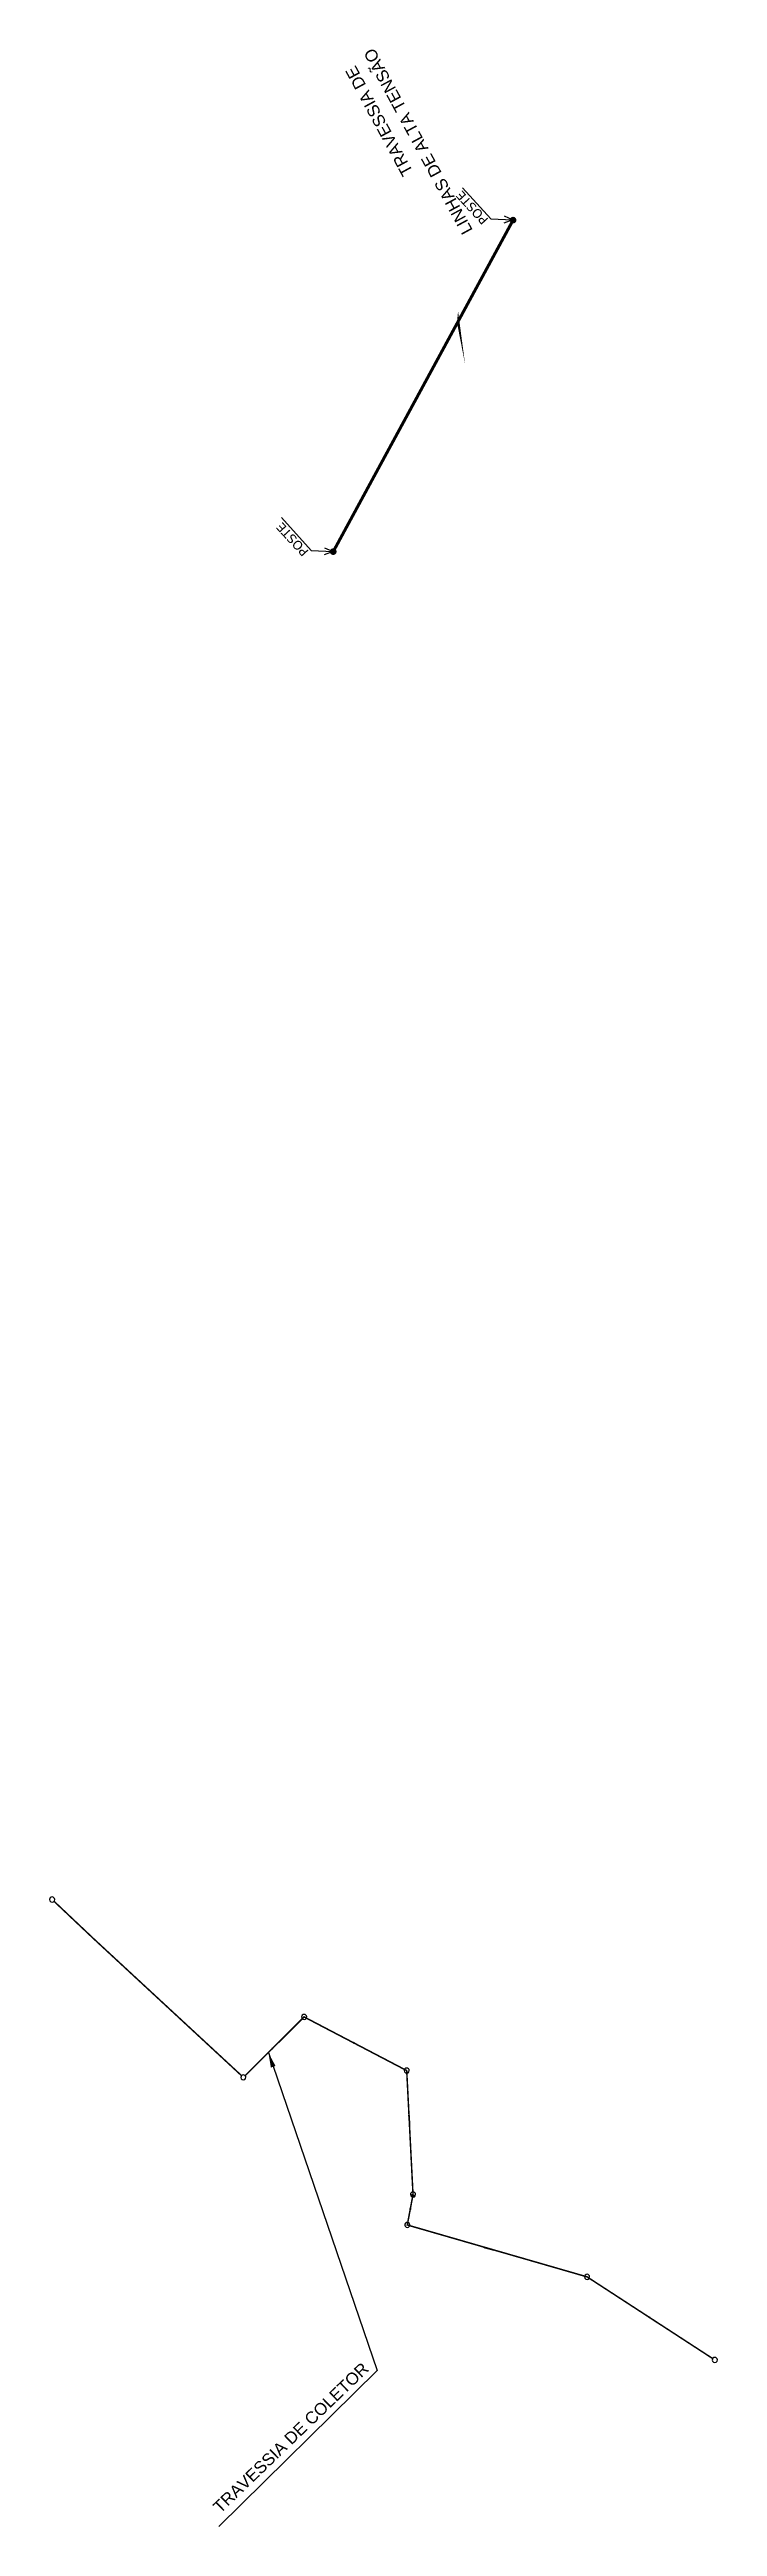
# Model space of a CAD drawing. Header units: metres. Extents: x 288740 to 329917, y 7396742 to 7465143.
# Drawn here: x 323684 to 323907, y 7419877 to 7420704 of the extents above; entities that cross this region are included whole.
import ezdxf

# ---------------------------------------------------------------- set-up
doc = ezdxf.new("R2010")
doc.units = ezdxf.units.M
doc.header["$LTSCALE"] = 10
for name, color, linetype in [('DUTOS_LINHAS DE ALTA TENSÃO', 10, 'Continuous'), ('DUTOS_LINHAS DE ALTA TENSÃO_TEXTOS', 2, 'Continuous'), ('DUTOS_REDES COLETORAS', 120, 'Continuous'), ('DUTOS_REDES COLETORAS_TEXTOS', 2, 'Continuous')]:
    doc.layers.add(name, color=color, linetype=linetype)
doc.styles.add('ARIAL', font='arial.ttf')
doc.styles.get("Standard").update_dxf_attribs({"font": 'arial.ttf'})
doc.dimstyles.new('ISO-25', dxfattribs={"dimtxt": 2.5, "dimasz": 2.5, "dimexe": 1.25, "dimexo": 0.625, "dimtad": 1, "dimtxsty": 'Standard', "dimcen": 2.5, "dimadec": 0, "dimazin": 0, "dimtfac": 1, "dimtmove": 0, "dimatfit": 3, "dimfxl": 1, "dimarcsym": 0})

msp = doc.modelspace()

# ---------------------------------------------------------------- texts
at = {"layer": 'DUTOS_LINHAS DE ALTA TENSÃO_TEXTOS', "style": 'ARIAL'}
for s, p in [('TRAVESSIA DE', (323805.57, 7420662.68)), ('LINHAS DE ALTA TENSÃO', (323825.46, 7420643.2))]:
    msp.add_text(s, height=4, rotation=118.4355, dxfattribs=at).set_placement(p)
at = {"layer": 'DUTOS_LINHAS DE ALTA TENSÃO_TEXTOS', "char_height": 3, "width": 3.1617, "attachment_point": 1, "rotation": 132.48837}
for insert in [(323828.53, 7420644.77), (323768.64, 7420534.06)]:
    msp.add_mtext('\\A1;{\\fVerdana|b0|i0|c0|p34;POSTE}', dxfattribs=dict(at, insert=insert))
at = {"layer": 'DUTOS_REDES COLETORAS_TEXTOS', "linetype": 'ByBlock'}
msp.add_text('TRAVESSIA DE COLETOR', height=4, rotation=43.92863, dxfattribs=at).set_placement((323741.17, 7419881.13, -1))

# ---------------------------------------------------------------- hatches: boundary and pattern name
at = {"layer": 'DUTOS_REDES COLETORAS'}
h = msp.add_hatch(color=256, dxfattribs=at)
edge = h.paths.add_edge_path()
edge.add_ellipse((323805.26, 7419986.69), major_axis=(-0.652, 0.652), ratio=1, start_angle=255.57817, end_angle=356.72581)
edge.add_ellipse((323805.43, 7419987.72), major_axis=(0.601, 0.601), ratio=1, start_angle=159.16878, end_angle=218.28559)
edge.add_ellipse((323805.43, 7419987.72), major_axis=(-0.601, 0.601), ratio=1, start_angle=128.28559, end_angle=183.1352)

# ---------------------------------------------------------------- linework, layer by layer
at = {"layer": 'DUTOS_LINHAS DE ALTA TENSÃO', "const_width": 1}
msp.add_lwpolyline([(323838.82, 7420646.64), (323778.83, 7420535.95)], dxfattribs=at)
for points in [[(323838.46, 7420646.08, -1), (323839.12, 7420647.09, -1), (323838.46, 7420646.08, -3.045993)], [(323778.5, 7420535.45, -1), (323779.17, 7420536.46, -1), (323778.5, 7420535.45, -3.045993)]]:
    msp.add_lwpolyline(points, format="xyb", dxfattribs=at)
at = {"layer": 'DUTOS_LINHAS DE ALTA TENSÃO_TEXTOS'}
msp.add_lwpolyline([(323820.08, 7420612.41, 0, 3, 0), (323819.6, 7420622.64, 0, 0, 0), (323816.34, 7420647.29, 0, 0, 0), (323788.26, 7420698.86, 0, 0, 0)], format="xyseb", dxfattribs=at)
for points in [[(323821.91, 7420657.34), (323831.4, 7420647.01), (323838.72, 7420646.67)], [(323835.8, 7420647.99), (323838.72, 7420646.67), (323835.66, 7420645.61)], [(323761.55, 7420547.35), (323771.51, 7420536.3), (323778.83, 7420535.95)], [(323775.91, 7420537.27), (323778.83, 7420535.95), (323775.77, 7420534.9)]]:
    msp.add_lwpolyline(points, dxfattribs=at)
at = {"layer": 'DUTOS_REDES COLETORAS'}
msp.add_line((323685.76, 7420085.58), (323685.76, 7420085.58, 1.5), dxfattribs=at)
at = {"layer": 'DUTOS_REDES COLETORAS', "linetype": 'Continuous', "lineweight": -3}
for p, q in [((323804.1, 7420013.88), (323804.25, 7420010.88)), ((323829.51, 7419969.99), (323832.39, 7419969.16)), ((323884.33, 7419946.67), (323886.85, 7419945.03)), ((323884.33, 7419946.67), (323886.85, 7419945.03))]:
    msp.add_line(p, q, dxfattribs=at)
at = {"layer": 'DUTOS_REDES COLETORAS', "linetype": 'Continuous', "lineweight": -3, "const_width": 0.5}
for points in [[(323748.26, 7420027.4), (323699.02, 7420073.04), (323685.76, 7420085.58)], [(323905.33, 7419932.99), (323863.47, 7419960.25), (323803.52, 7419977.57), (323805.43, 7419987.72), (323803.33, 7420029.09), (323769.13, 7420046.99), (323749.49, 7420027.42)]]:
    msp.add_lwpolyline(points, dxfattribs=at)
at = {"layer": 'DUTOS_REDES COLETORAS', "linetype": 'Continuous', "lineweight": -3}
msp.add_lwpolyline([(323804.5, 7419982.78), (323803.94, 7419979.83)], dxfattribs=at)
for centre, major_axis, start_param, end_param in [((323685.14, 7420086.17), (0.601, 0.601), 5.521748, 8.66334), ((323685.14, 7420086.17), (0.601, 0.601), 5.521748, 8.66334), ((323685.14, 7420086.17), (0.601, 0.601), 5.521748, 8.66334), ((323685.14, 7420086.17), (0.601, 0.601), 5.521748, 8.66334), ((323685.14, 7420086.17), (0.601, 0.601), 2.380155, 5.521748), ((323685.14, 7420086.17), (0.601, 0.601), 2.380155, 5.521748), ((323685.14, 7420086.17), (0.601, 0.601), 2.380155, 5.521748), ((323685.14, 7420086.17), (0.601, 0.601), 2.380155, 5.521748), ((323685.14, 7420086.17), (-0.601, 0.601), 0.809359, 3.950952), ((323769.13, 7420046.99), (0.601, 0.601), 5.521748, 8.66334), ((323769.13, 7420046.99), (0.601, 0.601), 2.380155, 5.521748), ((323748.88, 7420026.82), (-0.601, 0.601), 3.950952, 7.092544), ((323748.88, 7420026.82), (-0.601, 0.601), 0.809359, 3.950952), ((323803.33, 7420029.09), (-0.601, 0.601), 3.950952, 7.092544), ((323803.33, 7420029.09), (0.601, 0.601), 2.380155, 5.521748), ((323805.43, 7419987.72), (0.601, 0.601), 5.521748, 8.66334), ((323805.43, 7419987.72), (0.601, 0.601), 2.380155, 5.521748), ((323803.52, 7419977.57), (-0.601, 0.601), 3.950952, 7.092544), ((323803.52, 7419977.57), (-0.601, 0.601), 0.809359, 3.950952), ((323863.46, 7419960.26), (-0.601, 0.601), 3.950952, 7.092544), ((323863.46, 7419960.26), (-0.601, 0.601), 0.809359, 3.950952), ((323906.04, 7419932.53), (-0.601, 0.601), 3.950952, 7.092544), ((323906.04, 7419932.53), (-0.601, 0.601), 0.809359, 3.950952)]:
    msp.add_ellipse(centre, major_axis=major_axis, ratio=1, start_param=start_param, end_param=end_param, dxfattribs=at)
at = {"layer": 'DUTOS_REDES COLETORAS'}
msp.add_ellipse((323805.26, 7419986.69), major_axis=(0.652, 0.652), ratio=1, start_param=6.031477, end_param=7.796836, dxfattribs=at)
at = {"layer": 'DUTOS_REDES COLETORAS', "linetype": 'Continuous', "lineweight": -3}
for points in [[(323758.89, 7420036.32), (323757.24, 7420035.14), (323758.42, 7420036.79)], [(323785.63, 7420037.98), (323784.01, 7420039.2), (323785.94, 7420038.57)], [(323803.77, 7420013.86), (323804, 7420015.88), (323804.43, 7420013.9)], [(323804.17, 7419982.84), (323804.87, 7419984.75), (323804.83, 7419982.72)], [(323829.42, 7419969.67), (323827.59, 7419970.54), (323829.6, 7419970.31)], [(323884.15, 7419946.39), (323882.66, 7419947.76), (323884.52, 7419946.95)], [(323884.15, 7419946.39), (323882.66, 7419947.76), (323884.52, 7419946.95)]]:
    msp.add_solid(points, dxfattribs=at)

msp.set_redraw_order([(e.dxf.handle, doc.entitydb.next_handle()) for e in msp.query("TEXT MTEXT ATTDEF DIMENSION ARC_DIMENSION")])  # texts and dimensions are drawn at this point

# ---------------------------------------------------------------- leaders
at = {"layer": 'DUTOS_REDES COLETORAS_TEXTOS'}
msp.add_leader([(323757.21, 7420035.08), (323793.46, 7419929), (323740.71, 7419876.96)], dimstyle='ISO-25', override={"dimscale": 2}, dxfattribs=at)

doc.saveas('drawing.dxf')
